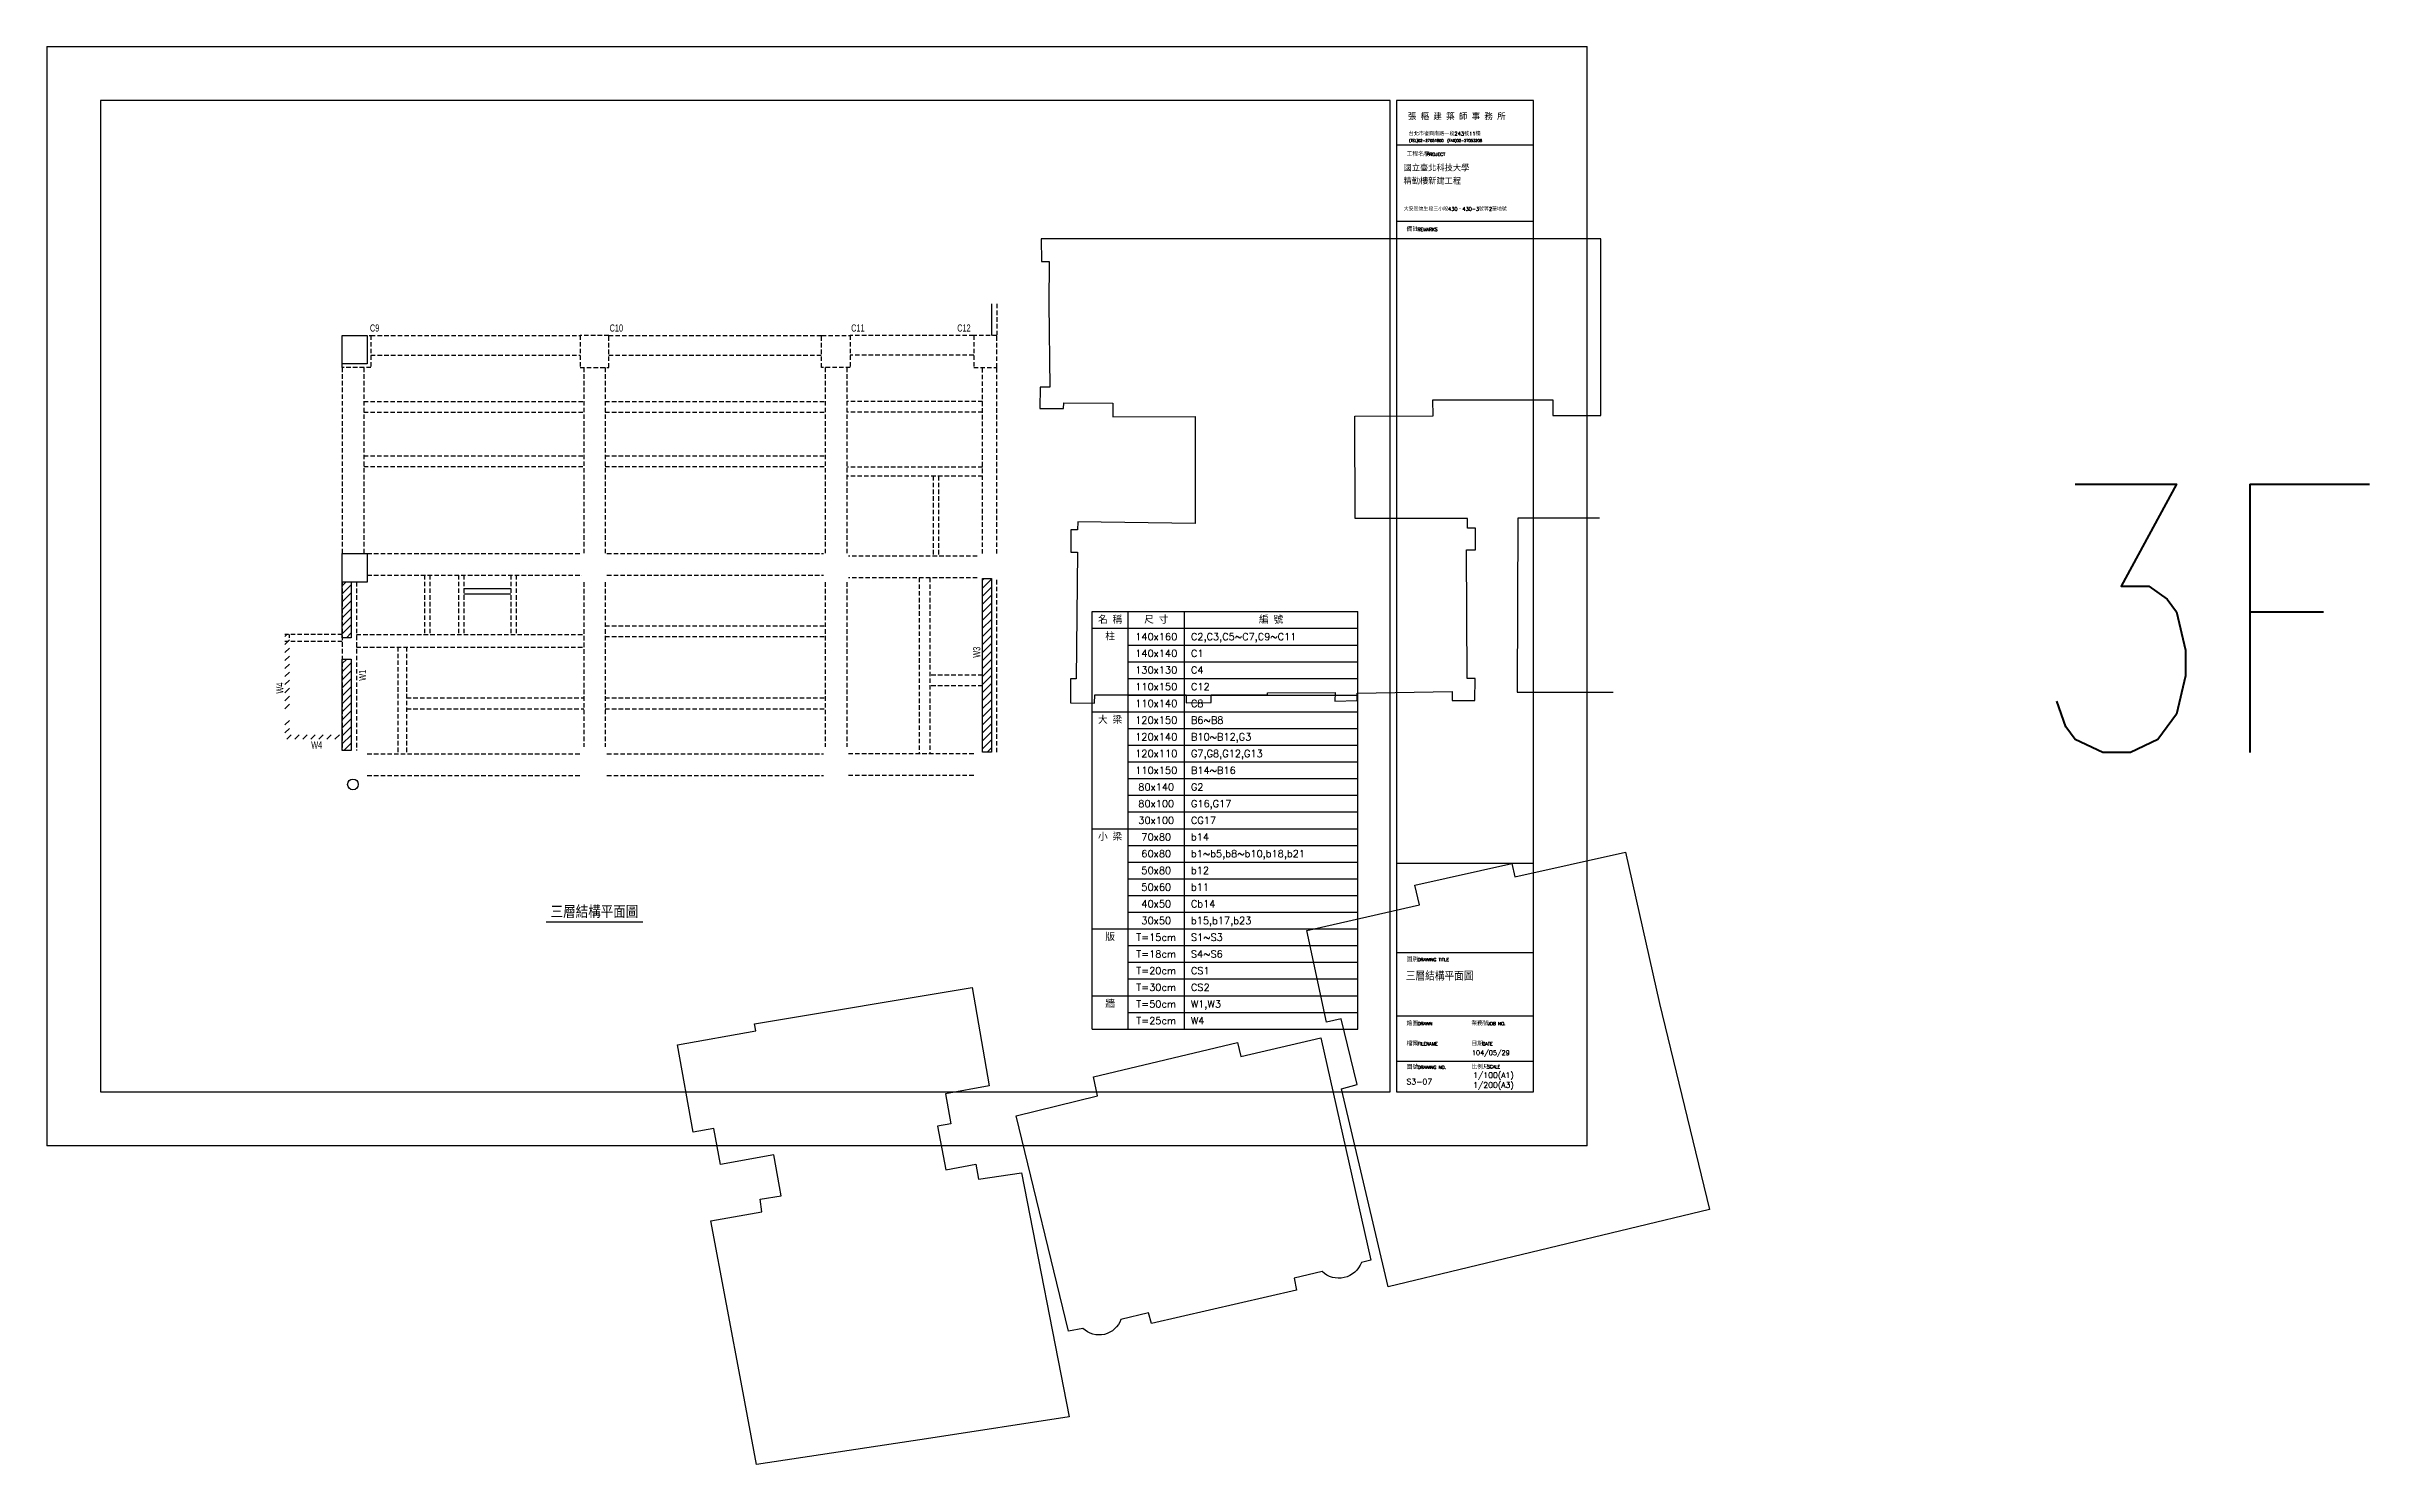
# Model space of a CAD drawing. Header units: millimetres. Extents: x -6716 to 14417, y -6142 to 137521.
# Drawn here: x -3 to 12984, y 80623 to 88549 of the extents above; entities that cross this region are included whole.
import ezdxf
from ezdxf.enums import TextEntityAlignment as Align

# ---------------------------------------------------------------- set-up
doc = ezdxf.new("R2010")
doc.units = ezdxf.units.MM
doc.header["$LTSCALE"] = 100
doc.linetypes.add('HIDDEN', pattern=[0.375, 0.25, -0.125])
for name, color, linetype in [('0-BEAM01', 4, 'HIDDEN'), ('0-BEAM02', 241, 'HIDDEN'), ('0-COL0', 7, 'HIDDEN'), ('0-HATCH', 9, 'Continuous'), ('0-NOTES', 7, 'Continuous'), ('0-TEXTC', 191, 'Continuous'), ('0-TEXTN', 4, 'Continuous'), ('0-TEXTW', 3, 'Continuous'), ('0-WALL', 7, 'HIDDEN'), ('0-施工圖框$0$TEXT-圖框', 3, 'Continuous'), ('0-施工圖框$0$圖框', 7, 'Continuous'), ('CTEXT', 7, 'Continuous'), ('TEXT-標題', 3, 'Continuous'), ('TITLE', 7, 'Continuous')]:
    doc.layers.add(name, color=color, linetype=linetype)
doc.layers.add('RA-Floor-Origin', color=3, linetype='Continuous', lineweight=30)
doc.layers.add('RA-Floor.BoundingBox', color=55, linetype='Continuous', lineweight=20)
doc.layers.add('鄰房', color=2, linetype='Continuous', plot=False)
doc.styles.add('0-施工圖框$0$TXT', font='romans.shx', dxfattribs={"bigfont": 'chineset.shx'})
doc.styles.add('3-AUCAD', font='aucad.shx', dxfattribs={"width": 0.67, "height": 30, "bigfont": 'single.shx'})
doc.styles.add('CHINA', font='romans.shx', dxfattribs={"width": 0.8, "bigfont": 'china.shx'})

msp = doc.modelspace()

# ---------------------------------------------------------------- texts
at = {"color": 2, "lineweight": 25, "style": 'CHINA', "width": 0.8}
msp.add_text('3F', height=1500, dxfattribs=at).set_placement((13035.15608884806, 84603.11649707852), align=Align.RIGHT)
at = {"layer": '0-TEXTC', "style": '3-AUCAD', "width": 0.67}
for s, p in [('C9', (1805.771276616958, 86955.13181005752)), ('C10', (3145.771476530937, 86955.13181005752)), ('C11', (4495.771276616956, 86955.13181005752)), ('C12', (5088.709091139724, 86955.131802031, -5.600000000000023))]:
    msp.add_text(s, height=40, dxfattribs=at).set_placement(p)
at = {"layer": '0-TEXTN', "style": '0-施工圖框$0$TXT'}
for s, p in [('名 稱', (5943.593186686587, 85343.38640497036)), ('尺 寸', (6201.33353062383, 85343.38640497036)), ('編 號', (6843.395567423533, 85343.38640497034)), ('柱', (5943.593186686587, 85250.053071637)), ('140x160', (6201.333531815992, 85250.05307163698)), ('140x140', (6201.333531815992, 85156.71973829475)), ('130x130', (6201.333531815976, 85063.3864049721)), ('110x150', (6201.333531816497, 84970.05307156322)), ('大 梁', (5943.593186686683, 84783.3864048939)), ('110x140', (6201.333531816046, 84876.71973833471)), ('120x150', (6201.333530623998, 84783.38640502533)), ('120x140', (6201.333530623997, 84690.0530717225)), ('120x110', (6201.333530623997, 84596.71973838028)), ('110x150', (6201.333530623996, 84503.38640488034)), ('80x140', (6201.333530623995, 84410.05307157751)), ('80x100', (6201.333530623997, 84316.71973835358)), ('小 梁', (5943.59318668674, 84130.05307169532)), ('30x100', (6201.333530623998, 84223.38640501135)), ('70x80', (6201.333530623925, 84130.05307168457)), ('60x80', (6201.333530623925, 84036.7197383017)), ('50x80', (6201.333530623962, 83943.38640524824)), ('50x60', (6201.333530623961, 83850.05307186538)), ('40x50', (6201.333530623961, 83756.7197385145)), ('30x50', (6201.333530623957, 83663.38640513162)), ('版', (5943.593186686656, 83570.0530718004)), ('T=15cm', (6201.333530623957, 83570.0530718164)), ('T=18cm', (6201.333531815808, 83476.71973870452)), ('T=20cm', (6201.333530624189, 83383.38640521187)), ('T=30cm', (6201.333530624187, 83290.05307177859)), ('牆', (5943.59318787587, 83196.71973859653)), ('T=50cm', (6201.333531813607, 83196.7197383453)), ('T=25cm', (6201.333531813606, 83103.38640839796))]:
    msp.add_text(s, height=40, dxfattribs=at).set_placement(p, align=Align.MIDDLE_CENTER)
for s, p in [('C2,C3,C5~C7,C9~C11', (6395.15485844234, 85230.05307163697)), ('C1', (6395.15485844234, 85136.71973829473)), ('C4', (6395.154858442324, 85043.38640497209)), ('C12', (6395.154858442846, 84950.0530715632)), ('C8', (6395.154858442394, 84856.7197383347)), ('B6~B8', (6395.154857250342, 84763.38640505617)), ('B10~B12,G3', (6395.154857250341, 84670.05307175334)), ('G7,G8,G12,G13', (6395.15485725036, 84576.71973833858)), ('G2', (6395.154857250359, 84390.05307157524)), ('B14~B16', (6395.15485725033, 84483.38640491114)), ('G16,G17', (6395.154857250361, 84296.71973835131)), ('CG17', (6395.154857250361, 84203.38640496964)), ('b14', (6395.154857250215, 84110.0530716843)), ('b1~b5,b8~b10,b18,b21', (6395.154857250215, 84016.71973830144)), ('b12', (6395.154857250252, 83923.38640524798)), ('Cb14', (6395.154857250252, 83736.71973851424)), ('b11', (6395.154857250252, 83830.05307186511)), ('b15,b17,b23', (6395.154857250247, 83643.38640513136)), ('S1~S3', (6395.154857250305, 83550.0530718104)), ('S4~S6', (6395.154858442156, 83456.71973869852)), ('CS1', (6395.154857250421, 83363.38640520589)), ('CS2', (6395.154857250419, 83270.0530717726)), ('W1,W3', (6395.154858439839, 83176.71973833932)), ('W4', (6395.154858439838, 83083.38640839198))]:
    msp.add_text(s, height=40, dxfattribs=at).set_placement(p)
at = {"layer": '0-TEXTW', "style": '3-AUCAD', "width": 0.67}
for s, p in [('W3', (5217.344261709143, 85132.3266182462)), ('W4', (1322.344067136931, 84931.83866330778)), ('W1', (1784.145163396149, 85003.45360507423))]:
    msp.add_text(s, height=40, rotation=90, dxfattribs=at).set_placement(p)
msp.add_text('W4', height=40, dxfattribs=at).set_placement((1477.484233123184, 84624.63204275891))
at = {"layer": '0-施工圖框$0$TEXT-圖框', "color": 3, "style": '0-施工圖框$0$TXT'}
msp.add_text('104/05/29', height=26.88000000515021, dxfattribs=at).set_placement((7965.592856053537, 82910.64609384284))
at = {"layer": '0-施工圖框$0$圖框', "color": 4, "style": '0-施工圖框$0$TXT'}
for s, height, p in [('張 樞 建 築 師 事 務 所', 34.99999999949068, (7608.270501903949, 88138.19266034602)), ('台北市復興南路一段243號11樓', 20.99999999969441, (7612.872049814851, 88050.7854146945)), ('工程名稱', 23.99999999965075, (7600.650094715682, 87935.40418430675)), ('(TEL)02-27051800  (FAX)02-27053208', 14.69999999978609, (7614.440356871473, 88015.6807806007)), ('PROJECT', 17.99999999973807, (7711.913233330191, 87936.66470628956)), ('備註', 23.99999999965075, (7600.650094715682, 87515.82961245997)), ('REMARKS', 17.99999999973807, (7662.970713052274, 87517.09013444278)), ('圖別', 23.99999999965075, (7600.650094715721, 83434.13450433778)), ('DRAWING TITLE', 17.99999999973807, (7662.970713052313, 83435.39502632059)), ('檔案', 23.99999999965075, (7600.650094715721, 82963.47193754329)), ('繪圖', 23.99999999965075, (7600.650094715721, 83076.87132322608)), ('DRAWN', 17.99999999973807, (7662.970713052313, 83078.13184520887)), ('FILENAME', 17.99999999973807, (7662.970713052313, 82964.7324595261)), ('業務號', 23.99999999965075, (7962.78320830045, 83076.87132322608)), ('日期', 23.99999999965075, (7962.78320830045, 82963.47193754329)), ('DATE', 17.99999999973807, (8025.103826637041, 82964.7324595261)), ('JOB NO.', 17.99999999973807, (8053.939740488066, 83078.13184520887)), ('圖號', 23.99999999965075, (7600.650094715721, 82832.8656776621)), ('比例尺', 23.99999999965075, (7963.572461631565, 82832.9592915934)), ('SCALE', 17.99999999973807, (8051.108861307044, 82837.25350653521)), ('DRAWING NO.', 17.99999999973807, (7662.970713052313, 82834.1261996449))]:
    msp.add_text(s, height=height, dxfattribs=at).set_placement(p)
at = {"layer": '0-施工圖框$0$圖框', "color": 3, "style": '0-施工圖框$0$TXT'}
for s, height, p in [('精勤樓新建工程', 34.01999999950495, (7583.763844795915, 87778.4501472516)), ('國立臺北科技大學', 34.01999999950495, (7583.763844795915, 87851.39373691268)), ('大安區懷生段三小段430、430-3號等2筆地號', 20.41199999970297, (7584.91166207992, 87630.51789162376))]:
    msp.add_text(s, height=height, dxfattribs=at).set_placement(p)
at = {"layer": 'CTEXT', "style": '0-施工圖框$0$TXT'}
msp.add_text('三層結構平面圖', height=70, dxfattribs=at).set_placement((3060.778383079712, 83677.04479840788), align=Align.CENTER)
at = {"layer": 'TEXT-標題', "ltscale": 200, "style": '0-施工圖框$0$TXT'}
for s, height, p in [('三層結構平面圖', 45, (7596.50763054552, 83328.6043838605)), ('S3-07', 31.5, (7600.313393169044, 82747.09170228799)), ('1/100(A1)', 31.5, (7972.977422653338, 82783.35836371874)), ('1/200(A3)', 31.5, (7972.977422653338, 82728.10203653075))]:
    msp.add_text(s, height=height, dxfattribs=at).set_placement(p)

# ---------------------------------------------------------------- hatches: boundary and pattern name
at = {"layer": '0-HATCH'}
h = msp.add_hatch(dxfattribs=at)
h.set_pattern_fill('ANSI31', color=256, scale=10, style=0)
h.set_pattern_definition([(45, (2.026550646405667e-06, -16694.72765178206), (-22.45064030267288, 22.45064030267288), [])])
h.paths.add_polyline_path([(1700.778386298326, 85244.22780481256), (1650.778383079675, 85244.22780481256), (1650.778383079675, 85556.2352200348), (1700.778386298326, 85556.2352200348)])
h = msp.add_hatch(dxfattribs=at)
h.set_pattern_fill('ANSI31', color=256, scale=10, style=0)
h.set_pattern_definition([(45, (-30.00000119209926, -17444.72757460685), (-22.45064030267288, 22.45064030267288), [])])
h.paths.add_polyline_path([(5280.77838313928, 84604.22780617066), (5230.778379920629, 84604.22780617066), (5230.778377369551, 85574.22781070061), (5280.778380588202, 85574.22781070061)])
h = msp.add_hatch(dxfattribs=at)
h.set_pattern_fill('ANSI31', color=256, scale=10, style=0)
h.set_pattern_definition([(45, (0, 0), (-22.45064030267288, 22.45064030267288), [])])
h.paths.add_polyline_path([(1355.778404298936, 85244.22756245117), (1355.778401697193, 85262.22756511102), (1330.778403643285, 85262.22756149751), (1330.778402093564, 84838.07809212188), (1330.778402058758, 84833.98917438964), (1355.778398025395, 84833.98917438964)])
h.paths.add_polyline_path([(1330.778347257291, 84677.14088489991), (1650.778387285987, 84677.14088251573), (1650.778387457495, 84702.14088251571), (1355.778347912942, 84702.1408848999), (1355.778354469453, 84783.98917438964), (1330.778354111825, 84783.98917438964)])
h = msp.add_hatch(dxfattribs=at)
h.set_pattern_fill('ANSI31', color=256, scale=10, style=0)
h.set_pattern_definition([(45, (0.0002055168079664327, -17444.72757603736), (-22.45064030267288, 22.45064030267288), [])])
h.paths.add_polyline_path([(1700.778589788584, 84614.22788055726), (1650.778586569933, 84614.22788055726), (1650.778586569933, 85124.22787769623), (1700.778589788584, 85124.22787769623)])

# ---------------------------------------------------------------- linework, layer by layer
at = {"color": 1}
for points in [[(1650.778587762033, 86774.2276001213), (1650.778587762033, 86934.2276001213), (1790.778587762033, 86934.2276001213), (1790.778587762033, 86774.2276001213)], [(1650.778383079683, 85554.2276061528), (1650.778383079683, 85714.2276061528), (1790.778383079683, 85714.2276061528), (1790.778383079683, 85554.2276061528)]]:
    msp.add_lwpolyline(points, close=True, dxfattribs=at)
at = {"layer": '0-BEAM01', "linetype": 'Continuous'}
msp.add_line((5280.778383079682, 87110.2275963066), (5280.778383079682, 86934.22759201507), dxfattribs=at)
at = {"layer": '0-BEAM01'}
for p, q in [((5310.778383079682, 87110.2275963066), (5310.778383079674, 86934.22759201507)), ((1810.778387848054, 86934.2276001213), (2980.778582993654, 86934.22760012129)), ((3140.778582993654, 86934.22760012129), (4330.778383079675, 86934.22760012129)), ((5180.778383079675, 86934.22759201507), (4490.778383079675, 86934.22759201507)), ((1650.778383079683, 86754.2276001213), (1650.778383079683, 85714.2276061528)), ((1770.778383079683, 86754.2276001213), (1770.778383079683, 85714.2276061528)), ((1810.778387848054, 86824.22760012129), (2980.778582993654, 86824.22760012129)), ((3000.778383079683, 86754.2276001213), (3000.778383079683, 85714.22760012129)), ((3120.778383079683, 86754.2276001213), (3120.778383079683, 85714.22760012129)), ((3140.778582993654, 86824.22760012129), (4330.778383079675, 86824.22760012129)), ((4350.778383079682, 86754.2276001213), (4350.778383079682, 85714.22760012129)), ((4470.778383079682, 86754.2276001213), (4470.778383079682, 85714.22760012129)), ((5180.778383079675, 86824.22759201507), (4490.778383079675, 86824.22759201507)), ((5230.778383079682, 85714.22781093903), (5230.778383079682, 86754.2276001213)), ((5310.778383079682, 85714.22781093903), (5310.778383079675, 86754.2276001213)), ((1790.77838306874, 85714.22760012129), (2990.77838306874, 85714.22760012129)), ((3130.77838306874, 85714.22760012129), (4340.778383068739, 85714.22760012129)), ((1790.778383068739, 85594.22760012129), (2990.77838306874, 85594.22760012129)), ((3130.77838306874, 85594.22760012129), (4340.778383068739, 85594.22760012129)), ((5200.778383079682, 85699.22760012129), (4480.778383068739, 85699.22760012129)), ((1650.77838306874, 85556.2352200348), (1650.778383079683, 84614.22759535292)), ((1730.778383079683, 85556.2352200348), (1730.778383079683, 84614.22759535292)), ((3000.778383079683, 85554.22781093903), (3000.778383079683, 84634.22780617066)), ((3120.778383079683, 85554.22781093903), (3120.778383079683, 84634.22780617066)), ((4350.778383079682, 85554.22781093903), (4350.778383079682, 84634.22780617066)), ((4470.778383079682, 85554.22781093903), (4470.778383079682, 84634.22780617066)), ((5200.778383079682, 85579.22760012129), (4480.778383068739, 85579.22760012129)), ((5230.778383139287, 84604.22780617066), (5230.778383139287, 85574.22781059225)), ((5310.778383128344, 84604.22780617066), (5310.778582982718, 85574.22781093903)), ((1790.778586558997, 84594.22759533695), (2990.77838306874, 84594.22759437883)), ((3130.77838306874, 84594.22759444662), (4340.778183154761, 84594.22759444662)), ((5180.778383128344, 84594.22759534157), (4480.778183154761, 84594.22759494418)), ((1790.778586558997, 84474.22759533695), (2990.77838306874, 84474.22780617066)), ((3130.77838306874, 84474.22780617066), (4340.778183154761, 84474.22759444662)), ((5180.778383128344, 84474.22780617066), (4480.778183154761, 84474.22759493851))]:
    msp.add_line(p, q, dxfattribs=at)
at = {"layer": '0-BEAM02'}
for p, q in [((1770.778383079682, 86565.22753956295), (3000.778383079683, 86565.22753956291)), ((1770.778383079682, 86505.22753956295), (3000.778383079683, 86505.22753956291)), ((3120.778383079683, 86565.22753956298), (4350.778383079682, 86565.22753956294)), ((3120.778383079683, 86505.227539563), (4350.778383079682, 86505.22753956294)), ((5230.778383020078, 86565.22753956294), (4470.778383079682, 86565.22753956294)), ((5230.778383020078, 86505.22753956294), (4470.778383079682, 86505.22753956294)), ((1770.778383079683, 86261.2546901939), (3000.778383079683, 86261.25469019389)), ((3120.778383079683, 86261.2546901939), (4350.778383079682, 86261.2546901939)), ((1770.778383079683, 86201.25469019393), (3000.778383079683, 86201.25469019392)), ((3120.778383079683, 86201.25469019396), (4350.778383079682, 86201.25469019393)), ((5230.778278948231, 86197.23953106384), (4470.778383079682, 86197.23953106381)), ((5230.778278948231, 86147.23953106384), (4470.778383079682, 86147.23953106382)), ((4953.778386417544, 86147.23953468744), (4953.778386417544, 85699.2276037449)), ((4983.778386417544, 86147.23953468744), (4983.778386417544, 85699.2276037449)), ((2110.786525781769, 85594.22760012129), (2110.786274794256, 85262.22761985881)), ((2140.786525781787, 85594.22760012127), (2140.786274794273, 85262.2276198588)), ((2300.782269028228, 85594.22760012129), (2300.782018040725, 85262.22763327295)), ((2330.782269028245, 85594.22760012127), (2330.782018040742, 85262.22763327294)), ((2593.783985640181, 85594.22760012129), (2593.783734652675, 85262.22762918177)), ((2623.783985640199, 85594.22760012127), (2623.783734652692, 85262.22762918175)), ((4875.778390905088, 85579.22760012129), (4875.778390905083, 84594.22759516841)), ((4935.778390905087, 85579.22760012129), (4935.778390905087, 84594.22759520248)), ((1650.778382631915, 85262.22761143807), (1330.778400373388, 85262.22757825507)), ((1650.7783857922, 85222.22761143807), (1330.778403533674, 85222.22757825507)), ((1730.778383079683, 85262.2276198588), (3000.778383079683, 85262.22761985881)), ((1730.778383079684, 85192.2276198588), (3000.778383079683, 85192.2276198588)), ((1960.780122970981, 85192.2276198588), (1960.779670891016, 84594.22759520121)), ((2010.780122970999, 85192.22761985881), (2010.779670891033, 84594.2275951613)), ((3120.778383079683, 85310.8942655089), (4350.778383079683, 85310.89426550889)), ((3120.778383079683, 85250.8942655089), (4350.778383079683, 85250.89426550889)), ((5230.77818194711, 85034.72760822753), (4935.778389637831, 85034.72760822753)), ((5230.77818194711, 84974.72760822753), (4935.778389637831, 84974.72760822753)), ((2010.779907766975, 84907.56114171424), (3000.778383079683, 84907.56114171425)), ((2010.779862407783, 84847.56114171428), (3000.778383079683, 84847.56114171428)), ((3120.778383079683, 84907.56093089652), (4350.778383079683, 84907.5609308965)), ((3120.778383079683, 84847.56093089652), (4350.778383079683, 84847.56093089656))]:
    msp.add_line(p, q, dxfattribs=at)
at = {"layer": '0-BEAM02', "linetype": 'Continuous'}
for p, q in [((2593.783864670971, 85517.2275910614), (2330.782143900025, 85517.22759097833)), ((2593.783864680445, 85487.2275910614), (2330.782145119486, 85487.22759097833))]:
    msp.add_line(p, q, dxfattribs=at)
at = {"layer": '0-COL0'}
for points in [[(1650.778587762033, 86934.2276001213), (1810.778387848054, 86934.2276001213), (1810.778387848054, 86754.2276001213), (1650.778587762033, 86754.2276001213)], [(3140.778582993654, 86934.2276001213), (2980.778582993654, 86934.2276001213), (2980.778582993654, 86754.2276001213), (3140.778582993654, 86754.2276001213)], [(4330.778383079675, 86934.2276001213), (4490.778383079675, 86934.2276001213), (4490.778383079675, 86754.2276001213), (4330.778383079675, 86754.2276001213)], [(5180.778383079675, 86754.2276001213), (5310.778383079675, 86754.2276001213), (5310.778383079675, 86934.22759201507), (5180.778383079675, 86934.22759201507)]]:
    msp.add_lwpolyline(points, close=True, dxfattribs=at)
at = {"layer": '0-HATCH'}
msp.add_line((1355.778404298936, 85244.22756245117), (1355.778401697193, 85262.22756511104), dxfattribs=at)
at = {"layer": '0-NOTES'}
for p, q in [((5843.752125758626, 83056.71973917904), (5843.752125758285, 85390.053071637)), ((5843.752125758285, 85390.053071637), (7327.558321214397, 85390.053071637)), ((6043.434247615404, 83056.71973917904), (6043.434247615063, 85390.053071637)), ((6359.232813632937, 83056.71973917904), (6359.232813632654, 85390.053071637)), ((7327.5583212146, 83056.71973916447), (7327.558321214397, 85390.053071637)), ((5843.752125758285, 85296.71973830368), (7327.558321214397, 85296.71973830368)), ((5843.752125758321, 84830.05307163957), (7327.558321214448, 84830.05307163957)), ((5843.75212575838, 84176.71973836218), (7327.558321214449, 84176.71973836218)), ((5843.752125758412, 83616.71973846707), (7327.558321214496, 83616.71973846659)), ((5843.752125758424, 83243.38640500043), (7327.558321214507, 83243.38640499995)), ((5843.752125758626, 83056.71973917904), (7327.558321214593, 83056.71973917903))]:
    msp.add_line(p, q, dxfattribs=at)
at = {"layer": '0-NOTES', "color": 3}
for p, q in [((6043.434247615151, 85203.38640496145), (7327.558321214492, 85203.38640496145)), ((6043.434247615223, 85110.05307161922), (7327.558321214565, 85110.05307161922)), ((6043.434247615296, 85016.71973827698), (7327.558321214638, 85016.71973827698)), ((6043.434247615369, 84923.38640493475), (7327.55832121471, 84923.38640493475)), ((6043.434247615168, 84736.71973817908), (7327.558321214514, 84736.71973817905)), ((6043.434247615167, 84643.38640487625), (7327.558321214513, 84643.38640487622)), ((6043.434247615166, 84550.05307157342), (7327.558321214514, 84550.05307157342)), ((6043.434247615166, 84456.71973819175), (7327.558321214512, 84456.71973819172)), ((6043.434247615165, 84363.38640488892), (7327.558321214513, 84363.38640488892)), ((6043.434247615167, 84270.053071665), (7327.558321214515, 84270.053071665)), ((6043.434247615293, 84083.38640531694), (7327.558321214635, 84083.38640531694)), ((6043.434247615293, 83990.05307193407), (7327.558321214635, 83990.05307193407)), ((6043.434247615292, 83896.71973855121), (7327.558321214634, 83896.71973855121)), ((6043.434247615293, 83803.38640520033), (7327.558321214635, 83803.38640520033)), ((6043.434247615292, 83710.05307181747), (7327.558321214634, 83710.05307181747)), ((6043.434247615308, 83523.38640530023), (7327.558321214562, 83523.38640530022)), ((6043.434247615306, 83430.05307186695), (7327.55832121456, 83430.05307186693)), ((6043.434247615304, 83336.71973843366), (7327.558321214558, 83336.71973843365)), ((6043.434247615243, 83150.05307170034), (7327.558321214497, 83150.05307170033))]:
    msp.add_line(p, q, dxfattribs=at)
at = {"layer": '0-WALL', "color": 40, "linetype": 'Continuous'}
for points in [[(1700.778386298326, 85244.22780481256), (1650.778383079675, 85244.22780481256), (1650.778383079675, 85556.2352200348), (1700.778386298326, 85556.2352200348)], [(5280.77838313928, 84604.22780617066), (5230.778379920629, 84604.22780617066), (5230.778377369551, 85574.22781070061), (5280.778380588202, 85574.22781070061)], [(1700.778589788584, 84614.22788055726), (1650.778586569933, 84614.22788055726), (1650.778586569933, 85124.22787769623), (1700.778589788584, 85124.22787769623)]]:
    msp.add_lwpolyline(points, close=True, dxfattribs=at)
at = {"layer": '0-施工圖框$0$圖框', "color": 1}
for p, q in [((8310.00000096737, 88246.2774660009), (7544.147213163997, 88246.2774660009)), ((7544.147213163997, 88246.2774660009), (7544.14721316408, 83982.2103256246)), ((8310.000000967453, 83982.2103256246), (8310.00000096737, 88246.2774660009)), ((8310.00000096737, 87996.27746600455), (7544.147213163997, 87996.27746600455)), ((8310.00000096737, 87571.27746601074), (7544.147213163997, 87571.27746601074)), ((7544.147213163957, 83982.21032562459), (7544.147213164036, 82706.27746608152)), ((8310.00000096737, 83982.2103256246), (7544.147213163957, 83982.2103256246)), ((8310.00000096741, 82706.27746608152), (8310.00000096737, 83982.21032562459)), ((8310.00000096741, 83482.21032563188), (7544.147213164036, 83482.21032563188)), ((8310.00000096741, 83128.91918380419), (7544.147213164036, 83128.91918380419)), ((8310.00000096741, 82875.41035702331), (7544.147213164036, 82875.41035702331)), ((7544.147213164036, 82706.27746608152), (8310.00000096741, 82706.27746608152))]:
    msp.add_line(p, q, dxfattribs=at)
at = {"layer": 'Defpoints'}
for points in [[(-6.417637553107411e-13, 82406.27746608588), (8610.000001002334, 82406.27746608588), (8610.000001002334, 88546.27746599654), (-6.417637553107411e-13, 88546.27746599654)], [(300.000000034924, 82706.27746608152), (7508.419264648391, 82706.27746608152), (7508.419264648391, 88246.2774660009), (300.000000034924, 88246.2774660009)]]:
    msp.add_lwpolyline(points, close=True, dxfattribs=at)
at = {"layer": 'RA-Floor-Origin'}
msp.add_circle((1710.778383079683, 84424.22759986029), 30, dxfattribs=at)
at = {"layer": 'RA-Floor.BoundingBox', "const_width": 5}
msp.add_lwpolyline([(-6.417637553107411e-13, 88546.27746599654), (8610.000001002334, 88546.27746599654), (8610.000001002334, 82406.27746608588), (-6.417637553107411e-13, 82406.27746608588)], close=True, dxfattribs=at)
at = {"layer": 'TITLE', "color": 1}
msp.add_line((2790.573467578884, 83657.04479840785), (3330.983298580482, 83657.04479840788), dxfattribs=at)
at = {"layer": '鄰房', "color": 8}
for p, q in [((5558.881028536474, 87473.15507748107), (5559.909863713896, 87346.5387449501)), ((8686.725179914152, 87473.15507748107), (5558.881028536474, 87473.15507748107)), ((8686.725180033362, 86485.66105606536), (8686.725179914152, 87473.15507748107)), ((5559.909863713896, 87346.5387449501), (5601.924997810042, 87346.31607153396)), ((5601.924997810042, 87346.31607153396), (5600.677594844019, 87110.94997360687)), ((5600.677594844019, 87110.94997360687), (5605.752375308191, 86644.32417633514)), ((5551.557841125643, 86644.91146185379), (5550.857762399828, 86525.397733712)), ((5605.752375308191, 86644.32417633514), (5551.557841125643, 86644.91146185379)), ((5550.857762399828, 86525.397733712), (5683.605507436907, 86524.62013390045)), ((5683.605507436907, 86524.62013390045), (5683.888272765791, 86557.31133367996)), ((5683.888272765791, 86557.31133367996), (5957.716471496737, 86554.94283297042)), ((5957.716471496737, 86554.94283297042), (5957.925876024878, 86478.88505032043)), ((7748.991540673887, 86483.81626656036), (7747.730585399782, 86574.34868624191)), ((7747.730585399782, 86574.34868624191), (8417.819683138048, 86573.07824947815)), ((8417.819683138048, 86573.07824947815), (8419.037248853361, 86485.66105606536)), ((5957.925876024878, 86478.88505032043), (6419.129579487955, 86480.15485002975)), ((6419.129579487955, 86480.15485002975), (6418.687078539049, 85882.9917917488)), ((7312.121285501635, 86482.61346199493), (7748.991540673887, 86483.81626656036)), ((7313.698893431341, 85909.6109400032), (7312.121285501635, 86482.61346199493)), ((8419.037248853361, 86485.66105606536), (8686.725180033362, 86485.66105606536)), ((5723.109786692774, 85847.53244259338), (5723.008006576216, 85722.13524486999)), ((5761.950838986551, 85846.418324971), (5723.109786692774, 85847.53244259338)), ((5762.389899614966, 85892.18184425811), (5761.950838986551, 85846.418324971)), ((6418.687078539049, 85882.9917917488), (5762.389899614966, 85892.18184425811)), ((7940.880835357821, 85910.83720495681), (7313.698893431341, 85909.6109400032)), ((7940.906759802019, 85857.17315914611), (7940.880835357821, 85910.83720495681)), ((7986.809514943277, 85857.19533445816), (7940.906759802019, 85857.17315914611)), ((7985.091278377688, 85734.55455687027), (7986.809514943277, 85857.19533445816)), ((8222.93417734257, 85912.16369011383), (8218.390850607073, 84940.02834036331)), ((8679.209062281763, 85913.18673183898), (8222.93417734257, 85912.16369011383)), ((5723.008006576216, 85722.13524486999), (5760.755308333552, 85721.80753281097)), ((5760.755308333552, 85721.80753281097), (5753.966667119181, 85014.22389605026)), ((7940.166699234163, 85015.86333467941), (7935.876894298708, 85735.25129702072)), ((7935.876894298708, 85735.25129702072), (7985.091278377688, 85734.55455687027)), ((5753.966667119181, 85014.22389605026), (5722.43323672167, 85013.995556855)), ((5722.43323672167, 85013.995556855), (5722.681433442747, 84879.85706188659)), ((6822.629002932226, 84935.43766739349), (7201.310347500956, 84938.32675077896)), ((6822.63342702738, 84926.29662945251), (6822.629002932226, 84935.43766739349)), ((7201.310347500956, 84938.32675077896), (7199.458488825476, 84890.25492289047)), ((7324.219818178331, 84893.17908146362), (7324.238129559672, 84934.88866856079)), ((7324.238129559672, 84934.88866856079), (7855.113442662871, 84943.08939554672)), ((7855.113442662871, 84943.08939554672), (7856.343919161474, 84894.08525373916)), ((7983.388077620184, 85015.7903990982), (7940.166699234163, 85015.86333467941)), ((7981.678564075148, 84893.77223494033), (7983.388077620184, 85015.7903990982)), ((8218.390850607073, 84940.02834036331), (8754.734208766138, 84939.41820623855)), ((5722.681433442747, 84879.85706188659), (5856.809020999586, 84877.97789099197)), ((5856.809020999586, 84877.97789099197), (5857.465242925799, 84924.81635715942)), ((5857.465242925799, 84924.81635715942), (6368.639221016085, 84925.60034134368)), ((6368.639221016085, 84925.60034134368), (6368.015072230017, 84881.05112411956)), ((6368.015072230017, 84881.05112411956), (6507.808785859263, 84881.30978443603)), ((6507.808785859263, 84881.30978443603), (6508.432314578211, 84925.81474115829)), ((6508.432314578211, 84925.81474115829), (6822.63342702738, 84926.29662945251)), ((7199.458488825476, 84890.25492289047), (7324.219818178331, 84893.17908146362)), ((7856.343919161474, 84894.08525373916), (7981.678564075148, 84893.77223494033)), ((8206.632200244581, 83906.99366381149), (8824.382209542906, 84046.28176834564)), ((8824.382209542906, 84046.28176834564), (9015.21330035082, 83200.39920856933)), ((7647.408086839831, 83860.7106108902), (8189.545023921644, 83983.08590033035)), ((8189.545023921644, 83983.08590033035), (8206.632200244581, 83906.99366381149)), ((7672.381236020243, 83750.21472074966), (7647.408086839831, 83860.7106108902)), ((7042.707061234629, 83608.1945328949), (7672.381236020243, 83750.21472074966)), ((7153.692724529421, 83095.12832787017), (7042.707061234629, 83608.1945328949)), ((7235.49913800112, 83114.74019863586), (7153.692724529421, 83095.12832787017)), ((7324.304570678389, 82746.98733952026), (7235.49913800112, 83114.74019863586)), ((9015.21330035082, 83200.39920856933), (9293.769784215605, 82048.97289087753)), ((7236.708353642141, 82722.1302929161), (7324.304570678389, 82746.98733952026)), ((7496.957279626047, 81615.5471348999), (7236.708353642141, 82722.1302929161)), ((9293.769784215605, 82048.97289087753), (7496.957279626047, 81615.5471348999))]:
    msp.add_line(p, q, dxfattribs=at)
msp.add_lwpolyline([(3955.180092457449, 83086.5029316185), (5171.997994426405, 83288.56680920105), (5266.475652102148, 82738.85886051635), (5023.233662429964, 82694.93716289978), (5053.215605441248, 82527.4425258873), (4978.483204547083, 82514.27789833526), (5024.665671113646, 82270.58782627563), (5191.997631016886, 82302.29942848663), (5207.483232501661, 82217.70879747848), (5447.758928362047, 82253.0478420494), (5713.61834907881, 80888.68794157486), (4940.829271021998, 80771.03479530792), (3967.341653052485, 80622.8263330696), (3886.516490045702, 81053.30498888473), (3711.537870350992, 81985.2494244812), (3997.335270527517, 82036.10278370361), (3987.611604574835, 82105.83699657898), (4104.989566389238, 82124.48439648132), (4095.466646913206, 82177.68434860687), (4064.065870169317, 82353.10532476883), (3765.05809581629, 82299.11411573867), (3728.772464934504, 82501.82441284637), (3612.306202713167, 82480.79434349517), (3525.070379320299, 82968.13876154403), (3962.187969330465, 83047.0681715248), (3955.180092457449, 83086.5029316185)], dxfattribs=at)
msp.add_lwpolyline([(6003.783090952551, 81434.3430166481, -0.5528925158435072), (5791.153994086897, 81383.9545526741), (5710.373125020182, 81369.08474495391), (5417.55357128731, 82572.66772844772), (5873.294266287005, 82683.15944292526), (5851.423020604765, 82790.67504885177), (6656.248415592825, 82981.91964962463), (6674.89699983946, 82903.98573782425), (7120.818814400351, 83007.59978773574), (7401.499947193777, 81765.5199618576), (7347.909160379088, 81752.78074839096, -0.5381030281874023), (7128.534706715262, 81700.85600378494), (6971.656063977396, 81663.6378436325), (6984.883942011511, 81597.57784655075), (6174.751414600527, 81411.1096067665), (6157.8402981197, 81470.82666828613), (6003.783090714132, 81434.3430166481)], format="xyb", dxfattribs=at)

msp.set_redraw_order([(e.dxf.handle, doc.entitydb.next_handle()) for e in msp.query("TEXT MTEXT ATTDEF DIMENSION ARC_DIMENSION")])  # texts and dimensions are drawn at this point

doc.saveas('drawing.dxf')
